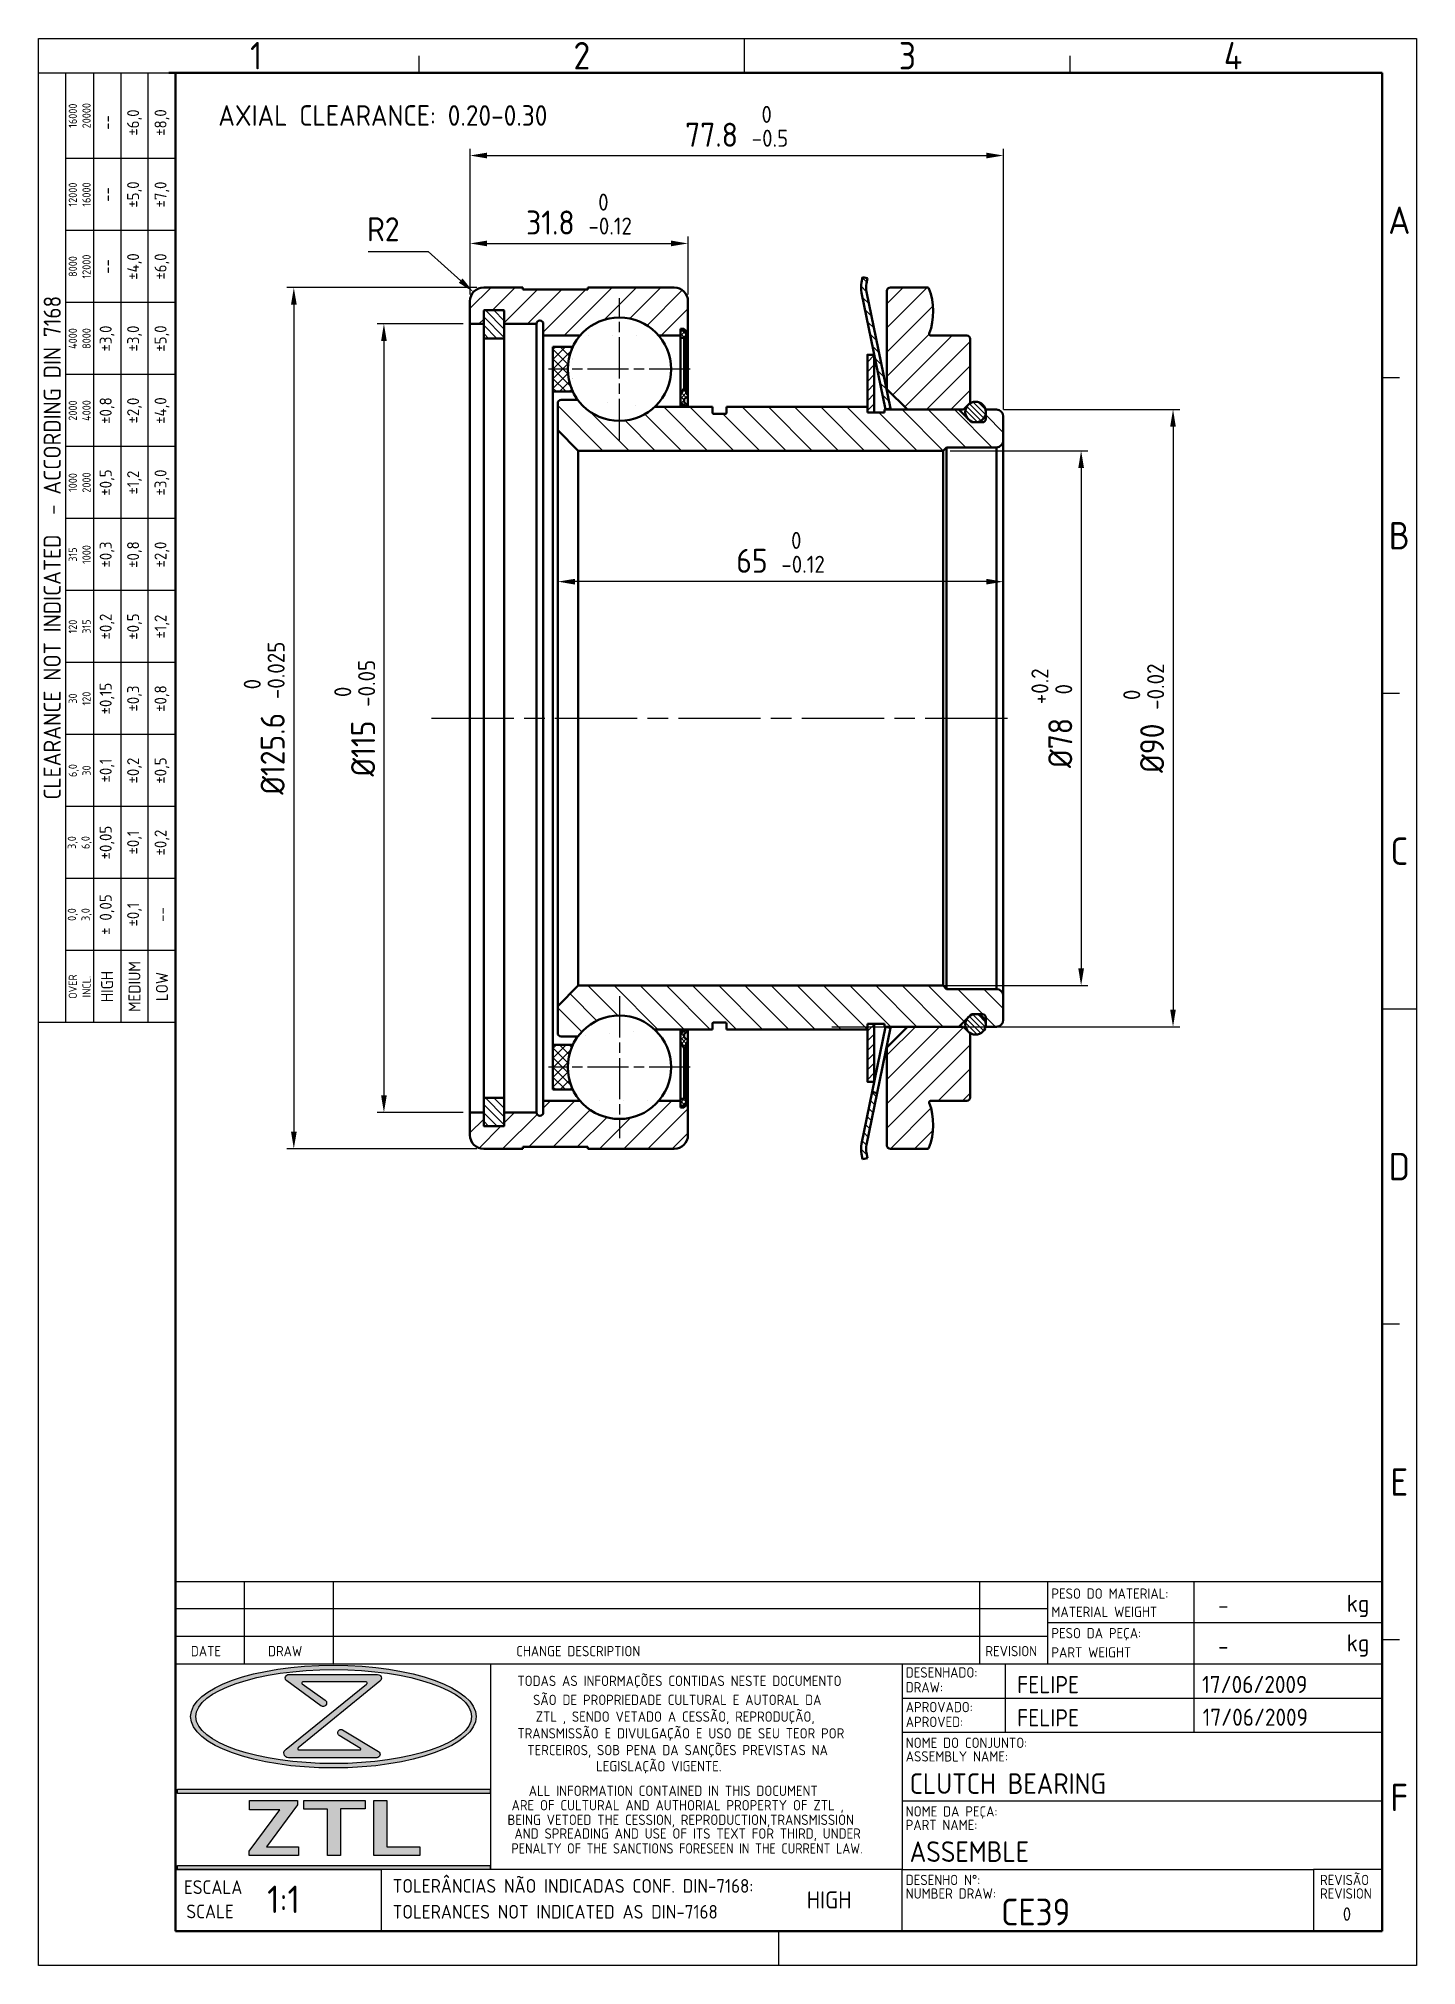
# Model space of a CAD drawing. Extents: x 0 to 201, y 0 to 281.
import ezdxf
from ezdxf.enums import TextEntityAlignment as Align

# ---------------------------------------------------------------- set-up
doc = ezdxf.new("R2010")
doc.units = 0
for name, pattern in [('AM_ISO02W050', [7.5, 6, -1.5]), ('AM_ISO08W050', [18, 12, -1.5, 3, -1.5]), ('AM_ISO08W050x2', [9, 6, -0.75, 1.5, -0.75])]:
    doc.linetypes.add(name, pattern=pattern)
doc.layers.get('Defpoints').update_dxf_attribs({"linetype": 'CONTINUOUS'})
for name, color, linetype, lineweight in [('AM_0', 7, 'CONTINUOUS', 50), ('AM_3', 6, 'AM_ISO02W050', 25), ('AM_5', 3, 'CONTINUOUS', 25), ('AM_6', 2, 'CONTINUOUS', 35), ('AM_7', 4, 'AM_ISO08W050', 25), ('AM_8', 1, 'CONTINUOUS', 25), ('AM_BOR', 7, 'CONTINUOUS', 50)]:
    doc.layers.add(name, color=color, linetype=linetype, lineweight=lineweight)
doc.styles.add('ACISOTS', font='isocp.shx', dxfattribs={"height": 1})
doc.styles.get("Standard").update_dxf_attribs({"font": 'ISOCP.SHX'})
doc.dimstyles.new('AM_ISO', dxfattribs={"dimtxt": 3.5, "dimasz": 2.5, "dimexe": 1, "dimexo": 1, "dimgap": 1.5, "dimtad": 1, "dimdsep": 46, "dimtxsty": 'Standard', "dimcen": 0, "dimclrd": 256, "dimclre": 256, "dimclrt": 2, "dimadec": 0, "dimazin": 2, "dimtp": 0.1, "dimtm": 0.1, "dimtfac": 0.71, "dimtdec": 3, "dimtmove": 0, "dimatfit": 3, "dimfxl": 0, "dimlwd": -1, "dimlwe": -1, "dimarcsym": 0})
doc.dimstyles.new('AM_ISO$4', dxfattribs={"dimtxt": 3.5, "dimasz": 2.5, "dimexe": 1, "dimexo": 1, "dimgap": 1.5, "dimtad": 1, "dimtoh": 1, "dimdsep": 46, "dimtxsty": 'Standard', "dimcen": 0, "dimclrd": 256, "dimclre": 256, "dimclrt": 2, "dimadec": 0, "dimazin": 2, "dimtp": 0.1, "dimtm": 0.1, "dimtfac": 0.71, "dimtofl": 0, "dimtmove": 0, "dimatfit": 3, "dimfxl": 0, "dimlwd": -1, "dimlwe": -1, "dimarcsym": 0})
pattern_1 = [(45, (-21.812, 11.9105), (-1.767767, 1.767767), [])]
pattern_2 = [(135, (-21.812, 11.9105), (-1.909188, -1.909188), [])]
pattern_3 = [(135, (-21.8121, 11.9105), (-0.3818377, -0.3818377), [])]
pattern_4 = [(135, (-21.8121, 11.9105), (-0.7071068, -0.7071068), [])]
pattern_5 = [(45, (-21.8121, 11.9105), (-0.7071068, 0.7071068), [])]
pattern_6 = [(135, (-21.8121, 11.9105), (-0.6109403, -0.6109403), [])]

msp = doc.modelspace()

# ---------------------------------------------------------------- texts
at = {"layer": 'AM_6'}
msp.add_text('AXIAL CLEARANCE: 0.20-0.30', height=3, dxfattribs=at).set_placement((26.224, 268.28))

# ---------------------------------------------------------------- blocks, each defined once
blk = doc.blocks.new('A4 ZTL')
at = {"layer": 'AM_0'}
for p, q in [((196, 276), (19, 276)), ((20, 276), (20, 5)), ((196, 5), (196, 276)), ((20, 5), (196, 5))]:
    blk.add_line(p, q, dxfattribs=at)
at = {"layer": 'AM_BOR', "color": 135, "lineweight": 25}
for p, q in [((0, 0), (0, 281)), ((0, 281), (201, 281)), ((55.5, 276), (55.5, 278.5)), ((103, 276), (103, 281)), ((150.5, 276), (150.5, 278.5)), ((201, 281), (201, 0)), ((4, 137.5), (4, 276)), ((8, 276), (8, 137.5)), ((12, 276), (12, 137.5)), ((16, 137.5), (16, 276)), ((20, 263.5), (4, 263.5)), ((20, 253), (4, 253)), ((20, 242.5), (4, 242.5)), ((20, 232), (4, 232)), ((198.5, 231.5), (196, 231.5)), ((20, 221.5), (4, 221.5)), ((20, 211), (4, 211)), ((20, 200.5), (4, 200.5)), ((20, 190), (4, 190)), ((198.5, 185.5), (196, 185.5)), ((20, 179.5), (4, 179.5)), ((20, 169), (4, 169)), ((20, 158.5), (4, 158.5)), ((20, 148), (4, 148)), ((196, 139.5), (201, 139.5)), ((198.5, 93.5), (196, 93.5)), ((198.5, 47.5), (196, 47.5)), ((108, 0), (108, 5)), ((201, 0), (0, 0))]:
    blk.add_line(p, q, dxfattribs=at)
blk.add_lwpolyline([(20, 276), (20, 137.5), (0, 137.5), (0, 276)], close=True, dxfattribs=at)
at = {"layer": 'AM_BOR', "color": 135, "lineweight": 25, "style": 'ACISOTS'}
for s, p in [('1', (31.75, 278.5)), ('2', (79.25, 278.5)), ('3', (126.75, 278.5)), ('4', (174.25, 278.5)), ('A', (198.5, 254.5)), ('B', (198.5, 208.5)), ('C', (198.5, 162.5)), ('D', (198.5, 116.5)), ('E', (198.5, 70.5)), ('F', (198.5, 24.5))]:
    blk.add_text(s, height=4, dxfattribs=at).set_placement(p, align=Align.MIDDLE)
at = {"layer": 'AM_BOR', "color": 135, "lineweight": 25, "attachment_point": 5, "rotation": 90}
for s, insert, char_height, width in [('16000\\P20000', (6, 269.75), 1.2, 12.5), ('±6,0', (14, 268.75), 1.75, 10.5), ('±8,0', (18, 268.75), 1.75, 10.5), ('--', (10, 268.75), 1.75, 10.5), ('12000\\P16000', (6, 258.25), 1.2, 10.5), ('--', (10, 258.25), 1.75, 10.5), ('±5,0', (14, 258.25), 1.75, 10.5), ('±7,0', (18, 258.25), 1.75, 10.5), ('8000\\P12000', (6, 247.75), 1.2, 10.5), ('--', (10, 247.75), 1.75, 10.5), ('±4,0', (14, 247.75), 1.75, 10.5), ('±6,0', (18, 247.75), 1.75, 10.5), ('{\\Fisocp.shx|c0;CLEARANCE NOT INDICATED  - ACCORDING DIN 7168}', (2, 206.75), 2.5, 138.5), ('±3,0', (10, 237.25), 1.75, 10.5), ('±3,0', (14, 237.25), 1.75, 10.5), ('±5,0', (18, 237.25), 1.75, 10.5), ('4000\\P8000', (6, 237.25), 1.2, 10.5), ('2000\\P4000', (6, 226.75), 1.2, 10.5), ('±0,8', (10, 226.75), 1.75, 10.5), ('±2,0', (14, 226.75), 1.75, 10.5), ('±4,0', (18, 226.75), 1.75, 10.5), ('1000\\P2000', (6, 216.25), 1.2, 10.5), ('±0,5', (10, 216.25), 1.75, 10.5), ('±1,2', (14, 216.25), 1.75, 10.5), ('±3,0', (18, 216.25), 1.75, 10.5), ('315\\P1000', (6, 205.75), 1.2, 10.5), ('±0,3', (10, 205.75), 1.75, 10.5), ('±0,8', (14, 205.75), 1.75, 10.5), ('±2,0', (18, 205.75), 1.75, 10.5), ('±0,2', (10, 195.25), 1.75, 10.5), ('±0,5', (14, 195.25), 1.75, 10.5), ('±1,2', (18, 195.25), 1.75, 10.5), ('120\\P315', (6, 195.25), 1.2, 10.5), ('30\\P120', (6, 184.75), 1.2, 10.5), ('±0,15', (10, 184.75), 1.75, 10.5), ('±0,3', (14, 184.75), 1.75, 10.5), ('±0,8', (18, 184.75), 1.75, 10.5), ('6,0\\P30', (6, 174.25), 1.2, 10.5), ('±0,1', (10, 174.25), 1.75, 10.5), ('±0,2', (14, 174.25), 1.75, 10.5), ('±0,5', (18, 174.25), 1.75, 10.5), ('±0,05', (10, 163.75), 1.75, 10.5), ('3,0\\P6,0', (6, 163.75), 1.2, 10.5), ('±0,1', (14, 163.75), 1.75, 10.5), ('±0,2', (18, 163.75), 1.75, 10.5), ('± 0,05', (10, 153.25), 1.75, 10.5), ('\\pt4.79529;±0,1', (14, 153.25), 1.75, 10.5), ('0,0\\P3,0', (6, 153.25), 1.2, 10.5), ('--', (18, 153.25), 1.75, 10.5), ('MEDIUM', (14, 142.75), 1.75, 10.5), ('{\\Fisocp.shx|c0;OVER\\PINCL.}', (6, 142.75), 1.2, 10.5), ('HIGH', (10, 142.75), 1.75, 10.5), ('LOW', (18, 142.75), 1.75, 10.5)]:
    blk.add_mtext(s, dxfattribs=dict(at, insert=insert, char_height=char_height, width=width))
blk = doc.blocks.new('LEGENDAZTL-1')
at = {"layer": 'AM_8'}
h = blk.add_hatch(color=135, dxfattribs=at)
edge = h.paths.add_edge_path()
edge.add_ellipse((23.01, 31.29), major_axis=(20.82, 0), ratio=0.359907, start_angle=191.4592, end_angle=452.8175)
edge.add_ellipse((23.01, 31.29), major_axis=(20.82, 0), ratio=0.359907, start_angle=92.8175, end_angle=191.4592)
edge = h.paths.add_edge_path(flags=16)
edge.add_ellipse((23.07, 31.29), major_axis=(20.11, 0), ratio=0.340664, start_angle=93.067, end_angle=371.4592)
edge.add_ellipse((23.07, 31.29), major_axis=(20.11, 0), ratio=0.340664, start_angle=11.4592, end_angle=93.067)
h = blk.add_hatch(color=135, dxfattribs=at)
edge = h.paths.add_edge_path()
edge.add_line((27.86, 36.04), (16.14, 26.55))
edge.add_arc((16.46, 25.96), 0.662, 118.1409, 270)
edge.add_line((16.46, 25.3), (29.34, 25.3))
edge.add_arc((29.33, 25.79), 0.488, 271.9685, 418.9108)
edge.add_line((29.58, 26.21), (24.36, 29.35))
edge.add_arc((24.11, 28.95), 0.475, 58.6682, 238.8052)
edge.add_line((23.87, 28.54), (26.98, 26.65))
edge.add_arc((26.92, 26.56), 0.12, -90, 54.6545, ccw=False)
edge.add_line((26.92, 26.44), (17.93, 26.44))
edge.add_arc((17.96, 26.6), 0.167, 129.2364, 260.8226, ccw=False)
edge.add_line((17.86, 26.73), (29.79, 36.47))
edge.add_arc((29.47, 36.9), 0.529, 306.0702, 450)
edge.add_line((29.47, 37.43), (16.54, 37.43))
edge.add_arc((16.52, 36.92), 0.513, 87.7272, 233.7471)
edge.add_line((16.21, 36.5), (21.18, 32.86))
edge.add_arc((21.5, 33.28), 0.527, 232.4714, 414.7334)
edge.add_line((21.81, 33.71), (18.46, 36.07))
edge.add_arc((18.53, 36.2), 0.144, 90, 242.5235, ccw=False)
edge.add_line((18.53, 36.35), (27.78, 36.35))
edge.add_arc((27.75, 36.17), 0.176, -50.9964, 80.7655, ccw=False)
for points in [[(0.28, 20.1), (45.87, 20.1), (45.87, 20.7), (0.28, 20.7)], [(10.71, 11.65), (10.71, 11.05), (17.9, 11.05), (17.9, 12.32), (13.24, 12.32), (17.77, 18.44), (17.77, 19.04), (10.78, 19.04), (10.78, 17.71), (15.21, 17.71)], [(18.7, 17.78), (22.17, 17.78), (22.17, 11.05), (24.07, 11.05), (24.07, 17.84), (27.63, 17.84), (27.63, 19.04), (18.7, 19.04)], [(35.62, 11.02), (35.62, 12.32), (30.79, 12.32), (30.79, 19.04), (28.93, 19.04), (28.93, 11.02)], [(45.87, 9.6), (0.28, 9.6), (0.28, 9), (45.87, 9)]]:
    blk.add_hatch(color=135, dxfattribs=at).paths.add_polyline_path(points)
at = {"layer": 'AM_8', "color": 135}
for p, q in [((0, 51), (176, 51)), ((0, 51), (0, 0)), ((10, 51), (10, 39)), ((23, 51), (23, 39)), ((117.25, 51), (117.25, 39)), ((127.25, 39), (127.25, 51)), ((148.5, 51), (148.5, 45)), ((176, 0), (176, 51)), ((127.25, 47), (0, 47)), ((127.25, 45), (176, 45)), ((148.5, 45), (148.5, 39)), ((0, 43), (127.25, 43)), ((0, 39), (106, 39)), ((16.54, 37.43), (29.47, 37.43)), ((45.93, 39), (45.93, 9)), ((106, 39), (106, 20)), ((106, 39), (176, 39)), ((121, 39), (121, 29)), ((148.5, 39), (148.5, 29)), ((106, 34), (176, 34)), ((106, 29), (176, 29)), ((0.28, 20.1), (0.28, 20.7)), ((0.28, 20.7), (45.87, 20.7)), ((45.87, 20.1), (0.28, 20.1)), ((45.87, 20.7), (45.87, 20.1)), ((106, 20), (106, 9)), ((10.71, 11.65), (15.21, 17.71)), ((10.78, 17.71), (10.78, 19.04)), ((10.78, 19.04), (17.77, 19.04)), ((15.21, 17.71), (10.78, 17.71)), ((17.77, 18.44), (13.24, 12.32)), ((17.77, 19.04), (17.77, 18.44)), ((18.7, 17.78), (18.7, 19.04)), ((18.7, 19.04), (27.63, 19.04)), ((22.17, 17.78), (18.7, 17.78)), ((22.17, 11.05), (22.17, 17.78)), ((24.07, 17.84), (24.07, 11.05)), ((27.63, 17.84), (24.07, 17.84)), ((27.63, 19.04), (27.63, 17.84)), ((28.93, 11.02), (28.93, 19.04)), ((28.93, 19.04), (30.79, 19.04)), ((30.79, 19.04), (30.79, 12.32)), ((106, 19), (176, 19)), ((10.71, 11.05), (10.71, 11.65)), ((13.24, 12.32), (17.9, 12.32)), ((17.9, 12.32), (17.9, 11.05)), ((30.79, 12.32), (35.62, 12.32)), ((35.62, 12.32), (35.62, 11.02)), ((0, 9), (30, 9)), ((106, 9), (0, 9)), ((0.28, 9.6), (45.87, 9.6)), ((0.28, 9), (0.28, 9.6)), ((45.87, 9), (0.28, 9)), ((17.9, 11.05), (10.71, 11.05)), ((24.07, 11.05), (22.17, 11.05)), ((35.62, 11.02), (28.93, 11.02)), ((30, 9), (30, 0)), ((45.87, 9.6), (45.87, 9)), ((106, 0), (106, 9)), ((106, 9), (166, 9)), ((176, 9), (166, 9)), ((166, 9), (166, 0)), ((0, 0), (176, 0))]:
    blk.add_line(p, q, dxfattribs=at)
blk.add_lwpolyline([(16.54, 37.43), (29.47, 37.43, -0.726075), (29.79, 36.47), (17.86, 26.73, 0.646844), (17.93, 26.44), (26.92, 26.44, 0.730915), (26.98, 26.65), (23.87, 28.54, -1.001197), (24.36, 29.35), (29.58, 26.21, -0.746343), (29.34, 25.3), (16.46, 25.3, -0.780296), (16.14, 26.55), (27.86, 36.04, 0.647932), (27.78, 36.35), (18.53, 36.35, 0.78497), (18.46, 36.07), (21.81, 33.71, -1.019937), (21.18, 32.86), (16.21, 36.5, -0.740095), (16.54, 37.43, -0.257794)], format="xyb", dxfattribs=at)
for centre, major_axis, ratio in [((23.01, 31.29), (-20.82, 0), 0.359907), ((23.07, 31.29), (-20.11, 0), 0.340664)]:
    blk.add_ellipse(centre, major_axis=major_axis, ratio=ratio, dxfattribs=at)
for s, height, p in [('PESO DO MATERIAL:', 1.5, (127.75, 48.48)), ('kg', 2.5, (170.83, 46.56)), ('MATERIAL WEIGHT', 1.5, (127.75, 45.82)), ('PESO DA PEÇA:', 1.5, (127.75, 42.71)), ('kg', 2.5, (170.83, 40.79)), ('DATE', 1.5, (2.22, 40.09)), ('DRAW', 1.5, (13.48, 40.09)), ('CHANGE DESCRIPTION', 1.5, (49.68, 40.09)), ('REVISION', 1.5, (118.12, 40.09)), ('PART WEIGHT', 1.5, (127.75, 39.91)), ('TODAS AS INFORMAÇÕES CONTIDAS NESTE DOCUMENTO', 1.5, (49.85, 35.75)), ('DESENHADO:', 1.5, (106.5, 36.98)), ('SÃO DE PROPRIEDADE CULTURAL E AUTORAL DA', 1.5, (52.14, 32.98)), ('DRAW:', 1.5, (106.5, 34.82)), ('ZTL , SENDO VETADO A CESSÃO, REPRODUÇÃO,', 1.5, (52.53, 30.54)), ('APROVADO:', 1.5, (106.5, 31.93)), ('APROVED:', 1.5, (106.5, 29.77)), ('TRANSMISSÃO E DIVULGAÇÃO E USO DE SEU TEOR POR', 1.5, (49.85, 28.1)), ('NOME DO CONJUNTO:', 1.5, (106.5, 26.72)), ('TERCEIROS, SOB PENA DA SANÇÕES PREVISTAS NA', 1.5, (51.3, 25.66)), ('ASSEMBLY NAME:', 1.5, (106.5, 24.74)), ('LEGISLAÇÃO VIGENTE.', 1.5, (61.33, 23.31)), ('ALL INFORMATION CONTAINED IN THIS DOCUMENT', 1.5, (51.5, 19.72)), ('BEING VETOED THE CESSION, REPRODUCTION,TRANSMISSION', 1.5, (48.41, 15.49)), ('ARE OF CULTURAL AND AUTHORIAL PROPERTY OF ZTL ,', 1.5, (49, 17.62)), ('NOME DA PEÇA:', 1.5, (106.5, 16.72)), ('AND SPREADING AND USE OF ITS TEXT FOR THIRD, UNDER', 1.5, (49.42, 13.49)), ('PART NAME:', 1.5, (106.5, 14.74)), ('REVISÃO', 1.5, (166.93, 6.72)), ('ESCALA', 2, (1.21, 5.42)), ('TOLERÂNCIAS NÃO INDICADAS CONF. DIN-7168:', 2, (31.66, 5.6)), ('DESENHO N%%d:', 1.5, (106.5, 6.72)), ('NUMBER DRAW:', 1.5, (106.5, 4.74)), ('REVISION', 1.5, (166.93, 4.74)), ('SCALE', 2, (1.57, 1.88)), ('TOLERANCES NOT INDICATED AS DIN-7168', 2, (31.66, 1.83))]:
    blk.add_text(s, height=height, dxfattribs=at).set_placement(p)
at = {"layer": 'AM_8', "color": 135, "width": 0.95}
blk.add_text('PENALTY OF THE SANCTIONS FORESEEN IN THE CURRENT LAW.', height=1.5, dxfattribs=at).set_placement((48.99, 11.32))
at = {"layer": 'AM_8', "color": 135}
for tag, p in [('PESO1', (152.06, 47.53)), ('PESO', (152.06, 41.58))]:
    blk.add_attdef(tag, text='', height=2.5, dxfattribs=at).set_placement(p, align=Align.MIDDLE_LEFT)
for tag, p, height in [('DESN.', (122.75, 34.7), 2.5), ('DATADES', (149.73, 34.73), 2.5), ('APROV', (122.75, 29.87), 2.5), ('DATAAPROV', (149.81, 29.95), 2.5), ('CONJUNTO', (107.07, 20.02), 3), ('PEÇA', (107.07, 10.1), 3), ('NºDESENHO', (120.41, 0.84), 3.91)]:
    blk.add_attdef(tag, p, '', height=height, dxfattribs=at)
at = {"layer": 'AM_8', "color": 135, "style": 'ACISOTS'}
for tag, p, height in [('GEN-TITLE-SCA{12.7}', (13.36, 2.64), 4), ('GEN-TITLE-DWG{30.6}', (92.5, -2.65), 2)]:
    blk.add_attdef(tag, p, '', height=height, dxfattribs=at)
at = {"layer": 'AM_8', "color": 135}
for tag, height, p in [('TOL.N.IND', 2.5, (95.33, 4.56)), ('REV.', 1.96, (170.86, 2.49))]:
    blk.add_attdef(tag, text='', height=height, dxfattribs=at).set_placement(p, align=Align.MIDDLE_CENTER)
blk = doc.blocks.new('*D33')
at = {"layer": 'AM_5'}
for p, q in [((62.94, 243.69), (62.94, 252.12)), ((65.44, 251.12), (92.24, 251.12)), ((94.74, 243.69), (94.74, 252.12))]:
    blk.add_line(p, q, dxfattribs=at)
for points in [[(65.44, 251.54), (65.44, 250.7), (62.94, 251.12)], [(92.24, 251.54), (92.24, 250.7), (94.74, 251.12)]]:
    blk.add_solid(points, dxfattribs=at)
at = {"layer": 'Defpoints', "color": 0}
for p in [(94.74, 251.12), (62.94, 242.69), (94.74, 242.69)]:
    blk.add_point(p, dxfattribs=at)
at = {"layer": 'AM_5', "color": 2, "insert": (78.84, 255.4), "char_height": 3.5, "attachment_point": 5}
blk.add_mtext('31.8 {}{\\H0.71x;\\C3;\\S 0^ -0.12;}', dxfattribs=at)
blk = doc.blocks.new('*D35')
at = {"layer": 'AM_5'}
for p, q in [((62.94, 243.69), (62.94, 264.94)), ((140.74, 226.89), (140.74, 264.94)), ((65.44, 263.94), (138.24, 263.94))]:
    blk.add_line(p, q, dxfattribs=at)
for points in [[(65.44, 264.36), (65.44, 263.52), (62.94, 263.94)], [(138.24, 264.36), (138.24, 263.52), (140.74, 263.94)]]:
    blk.add_solid(points, dxfattribs=at)
at = {"layer": 'Defpoints', "color": 0}
for p in [(140.74, 263.94), (62.94, 242.69), (140.74, 225.89)]:
    blk.add_point(p, dxfattribs=at)
at = {"layer": 'AM_5', "color": 2, "insert": (101.84, 268.2), "char_height": 3.5, "attachment_point": 5}
blk.add_mtext('77.8 {}{\\H0.71x;\\C3;\\S 0^ -0.5;}', dxfattribs=at)
blk = doc.blocks.new('*D36')
at = {"layer": 'AM_5'}
for p, q in [((61.94, 239.39), (49.38, 239.39)), ((50.38, 236.89), (50.38, 126.89)), ((61.94, 124.39), (49.38, 124.39))]:
    blk.add_line(p, q, dxfattribs=at)
for points in [[(49.97, 236.89), (50.8, 236.89), (50.38, 239.39)], [(49.97, 126.89), (50.8, 126.89), (50.38, 124.39)]]:
    blk.add_solid(points, dxfattribs=at)
at = {"layer": 'Defpoints', "color": 0}
for p in [(62.94, 239.39), (50.38, 124.39), (62.94, 124.39)]:
    blk.add_point(p, dxfattribs=at)
at = {"layer": 'AM_5', "color": 2, "insert": (46.12, 181.89), "char_height": 3.5, "attachment_point": 5, "rotation": 90}
blk.add_mtext('%%c115 {}{\\H0.71x;\\C3;\\S 0^ -0.05;}', dxfattribs=at)
blk = doc.blocks.new('*D37')
at = {"layer": 'AM_5'}
for p, q in [((75.74, 222.89), (75.74, 200.8)), ((140.74, 221.39), (140.74, 200.8)), ((138.24, 201.8), (78.24, 201.8))]:
    blk.add_line(p, q, dxfattribs=at)
for points in [[(78.24, 202.21), (78.24, 201.38), (75.74, 201.8)], [(138.24, 202.21), (138.24, 201.38), (140.74, 201.8)]]:
    blk.add_solid(points, dxfattribs=at)
at = {"layer": 'Defpoints', "color": 0}
for p in [(75.74, 223.89), (140.74, 222.39), (75.74, 201.8)]:
    blk.add_point(p, dxfattribs=at)
at = {"layer": 'AM_5', "color": 2, "insert": (108.24, 206.07), "char_height": 3.5, "attachment_point": 5}
blk.add_mtext('65 {}{\\H0.71x;\\C3;\\S 0^ -0.12;}', dxfattribs=at)
blk = doc.blocks.new('*D38')
at = {"layer": 'AM_5'}
for p, q in [((132.96, 220.89), (153.08, 220.89)), ((152.08, 218.39), (152.08, 145.39)), ((107.02, 142.89), (153.08, 142.89))]:
    blk.add_line(p, q, dxfattribs=at)
for points in [[(151.67, 218.39), (152.5, 218.39), (152.08, 220.89)], [(151.67, 145.39), (152.5, 145.39), (152.08, 142.89)]]:
    blk.add_solid(points, dxfattribs=at)
at = {"layer": 'Defpoints', "color": 0}
for p in [(131.96, 220.89), (106.02, 142.89), (152.08, 142.89)]:
    blk.add_point(p, dxfattribs=at)
at = {"layer": 'AM_5', "color": 2, "insert": (147.81, 181.89), "char_height": 3.5, "attachment_point": 5, "rotation": 90}
blk.add_mtext('%%c78 {}{\\H0.71x;\\C3;\\S+0.2^  0;}', dxfattribs=at)
blk = doc.blocks.new('*D39')
at = {"layer": 'AM_5'}
for p, q in [((140.74, 226.89), (166.49, 226.89)), ((165.49, 224.39), (165.49, 139.39)), ((115.74, 136.89), (166.49, 136.89))]:
    blk.add_line(p, q, dxfattribs=at)
for points in [[(165.07, 224.39), (165.9, 224.39), (165.49, 226.89)], [(165.07, 139.39), (165.9, 139.39), (165.49, 136.89)]]:
    blk.add_solid(points, dxfattribs=at)
at = {"layer": 'Defpoints', "color": 0}
for p in [(139.74, 226.89), (114.74, 136.89), (165.49, 136.89)]:
    blk.add_point(p, dxfattribs=at)
at = {"layer": 'AM_5', "color": 2, "insert": (161.21, 181.89), "char_height": 3.5, "attachment_point": 5, "rotation": 90}
blk.add_mtext('%%c90 {}{\\H0.71x;\\C3;\\S 0^ -0.02;}', dxfattribs=at)
blk = doc.blocks.new('*D40')
at = {"layer": 'AM_5'}
for p, q in [((63.94, 244.69), (36.24, 244.69)), ((37.24, 242.19), (37.24, 121.59)), ((63.94, 119.09), (36.24, 119.09))]:
    blk.add_line(p, q, dxfattribs=at)
for points in [[(36.83, 242.19), (37.66, 242.19), (37.24, 244.69)], [(36.83, 121.59), (37.66, 121.59), (37.24, 119.09)]]:
    blk.add_solid(points, dxfattribs=at)
at = {"layer": 'Defpoints', "color": 0}
for p in [(64.94, 244.69), (37.24, 119.09), (64.94, 119.09)]:
    blk.add_point(p, dxfattribs=at)
at = {"layer": 'AM_5', "color": 2, "insert": (32.92, 181.89), "char_height": 3.5, "attachment_point": 5, "rotation": 90}
blk.add_mtext('%%c125.6 {}{\\H0.71x;\\C3;\\S 0^ -0.025;}', dxfattribs=at)
blk = doc.blocks.new('*D44')
at = {"layer": 'AM_5'}
for p, q in [((48.09, 249.94), (56.84, 249.94)), ((56.84, 249.94), (61.58, 245.69))]:
    blk.add_line(p, q, dxfattribs=at)
blk.add_solid([(61.86, 246), (61.31, 245.38), (63.45, 244.02)], dxfattribs=at)
at = {"layer": 'Defpoints', "color": 0}
for p in [(63.45, 244.02), (64.94, 242.69)]:
    blk.add_point(p, dxfattribs=at)
at = {"layer": 'AM_5', "color": 2, "insert": (50.29, 253.19), "char_height": 3.5, "attachment_point": 5}
blk.add_mtext('R2', dxfattribs=at)

# ---------------------------------------------------------------- dimensions: what is measured, and where the dimension line sits
at = {"layer": 'AM_5'}
for base, p2, text, override, picture, middle in [((140.735, 263.939), (140.735, 225.886), '<> {}{\\H0.71x;\\C3;\\S 0^ -0.5;}', {"dimadec": 2, "dimtp": 0, "dimtm": 0.5}, '*D35', (101.835, 268.204)), ((94.735, 251.119), (94.735, 242.686), '<> {}{\\H0.71x;\\C3;\\S 0^ -0.12;}', {"dimadec": 2, "dimtp": 0, "dimtm": 0.12}, '*D33', (78.835, 255.395))]:
    dim = msp.add_linear_dim(base=base, p1=(62.935, 242.686), p2=p2, text=text, dimstyle='AM_ISO', override=override, dxfattribs=at)
    dim.commit()
    dim.dimension.update_dxf_attribs({"geometry": picture, "text_midpoint": middle})
dim = msp.add_radius_dim(center=(64.935, 242.686), mpoint=(63.446, 244.021), dimstyle='AM_ISO$4', override={"dimadec": 2, "dimtp": 0.1, "dimtm": 0.2, "dimtdec": 3}, dxfattribs=at)
dim.commit()
dim.dimension.update_dxf_attribs({"geometry": '*D44', "text_midpoint": (50.293, 249.939), "dimtype": 164})
for base, p1, p2, angle, text, override, picture, middle in [((37.243, 119.086), (64.935, 244.686), (64.935, 119.086), 90, '%%c<> {}{\\H0.71x;\\C3;\\S 0^ -0.025;}', {"dimadec": 2, "dimtp": 0, "dimtm": 0.025}, '*D40', (32.916, 181.886)), ((50.383, 124.386), (62.935, 239.386), (62.935, 124.386), 90, '%%c<> {}{\\H0.71x;\\C3;\\S 0^ -0.05;}', {"dimadec": 2, "dimtp": 0, "dimtm": 0.05}, '*D36', (46.117, 181.886)), ((165.487, 136.886), (139.735, 226.886), (114.735, 136.886), 90, '%%c<> {}{\\H0.71x;\\C3;\\S 0^ -0.02;}', {"dimadec": 2, "dimtp": 0, "dimtm": 0.02}, '*D39', (161.211, 181.886)), ((75.735, 201.796), (140.735, 222.386), (75.735, 223.886), 0, '<> {}{\\H0.71x;\\C3;\\S 0^ -0.12;}', {"dimadec": 2, "dimtp": 0, "dimtm": 0.12}, '*D37', (108.235, 206.072)), ((152.085, 142.886), (131.958, 220.886), (106.021, 142.886), 90, '%%c<> {}{\\H0.71x;\\C3;\\S+0.2^  0;}', {"dimadec": 2, "dimtp": 0.2, "dimtm": 0}, '*D38', (147.809, 181.886))]:
    dim = msp.add_linear_dim(base=base, p1=p1, p2=p2, angle=angle, text=text, dimstyle='AM_ISO', override=override, dxfattribs=at)
    dim.commit()
    dim.dimension.update_dxf_attribs({"geometry": picture, "text_midpoint": middle})

# ---------------------------------------------------------------- hatches: boundary and pattern name
at = {"layer": 'AM_3'}
h = msp.add_hatch(dxfattribs=at)
h.set_pattern_fill('ANSI31', color=256, scale=15, style=0)
h.paths.add_polyline_path([(78.278, 102.972), (76.724, 102.972), (76.724, 95.972), (83.474, 95.972), (83.474, 99.972, -0.2679492)])
h.paths.add_polyline_path([(83.474, 63.972), (76.724, 63.972), (76.724, 56.972), (78.278, 56.972, -0.2679492), (83.474, 59.972)])
h = msp.add_hatch(dxfattribs=at)
h.set_pattern_fill('ANSI31', color=256, scale=15, style=0)
h.paths.add_polyline_path([(86.474, 95.972), (90.224, 99.722), (90.224, 102.972), (88.671, 102.972, -0.2679492), (83.474, 99.972), (83.474, 95.972)])
h.paths.add_polyline_path([(90.224, 56.972), (90.224, 60.222), (86.474, 63.972), (83.474, 63.972), (83.474, 59.972, -0.2679492), (88.671, 56.972)])
at = {"layer": 'AM_8'}
h = msp.add_hatch(dxfattribs=at)
h.set_pattern_fill('_U', color=256, scale=2.5, angle=45, style=0, pattern_type=0)
h.set_pattern_definition(pattern_1)
edge = h.paths.add_edge_path()
edge.add_line((70.635, 244.686), (64.935, 244.686))
edge.add_arc((64.935, 242.686), 2, 90, 180)
edge.add_line((62.935, 242.686), (62.935, 239.386))
edge.add_line((62.935, 239.386), (64.935, 239.386))
edge.add_line((64.935, 239.386), (64.935, 241.286))
edge.add_arc((65.035, 241.286), 0.1, 90, 180, ccw=False)
edge.add_line((65.035, 241.386), (67.835, 241.386))
edge.add_arc((67.835, 241.286), 0.1, 0, 90, ccw=False)
edge.add_line((67.935, 241.286), (67.935, 239.386))
edge.add_line((67.935, 239.386), (72.635, 239.386))
edge.add_arc((73.135, 239.386), 0.5, 0, 180, ccw=False)
edge.add_line((73.635, 239.386), (73.635, 237.683))
edge.add_line((73.635, 237.683), (79.001, 237.683))
edge.add_arc((84.735, 232.786), 7.54, 40.49493, 139.50507, ccw=False)
edge.add_line((90.469, 237.683), (93.635, 237.683))
edge.add_line((93.635, 237.683), (93.635, 238.68))
edge.add_line((93.635, 238.68), (94.135, 238.68))
edge.add_line((94.135, 238.68), (94.435, 238.38))
edge.add_line((94.435, 238.38), (94.485, 238.38))
edge.add_line((94.485, 238.38), (94.735, 238.38))
edge.add_line((94.735, 238.38), (94.735, 242.686))
edge.add_arc((92.735, 242.686), 2, 0, 90)
edge.add_line((92.735, 244.686), (80.147, 244.686))
edge.add_line((80.147, 244.686), (80.147, 244.386))
edge.add_line((80.147, 244.386), (70.635, 244.386))
edge.add_line((70.635, 244.386), (70.635, 244.686))
h = msp.add_hatch(dxfattribs=at)
h.set_pattern_fill('_U', color=256, angle=135, style=0, pattern_type=0)
h.set_pattern_definition(pattern_4)
edge = h.paths.add_edge_path()
edge.add_line((120.79, 245.288), (120.943, 246.036))
edge.add_line((120.943, 246.036), (120.208, 246.186))
edge.add_line((120.208, 246.186), (120.055, 245.438))
edge.add_arc((123.729, 244.686), 3.75, 168.43846, 191.56154)
edge.add_line((120.055, 243.935), (121.905, 234.891))
edge.add_line((121.905, 234.891), (121.905, 234.891))
edge.add_line((121.905, 234.891), (121.905, 234.891))
edge.add_line((121.905, 234.891), (123.542, 226.886))
edge.add_line((123.542, 226.886), (124.277, 227.037))
edge.add_line((124.277, 227.037), (120.79, 244.085))
edge.add_arc((123.729, 244.686), 3, 168.43846, 191.56154, ccw=False)
h = msp.add_hatch(dxfattribs=at)
h.set_pattern_fill('_U', color=256, scale=2.5, angle=45, style=0, pattern_type=0)
h.set_pattern_definition(pattern_1)
edge = h.paths.add_edge_path()
edge.add_arc((129.694, 244.486), 0.2, 20.89395, 90)
edge.add_line((129.694, 244.686), (124.255, 244.686))
edge.add_arc((124.255, 244.186), 0.5, 90, 180)
edge.add_line((123.755, 244.186), (123.755, 229.886))
edge.add_line((123.755, 229.886), (126.755, 226.886))
edge.add_line((126.755, 226.886), (134.224, 226.886))
edge.add_line((134.224, 226.886), (134.906, 226.886))
edge.add_line((134.906, 226.886), (135.906, 227.886))
edge.add_line((135.906, 227.886), (135.906, 237.199))
edge.add_arc((135.406, 237.199), 0.5, 0, 90)
edge.add_line((135.406, 237.699), (130.121, 237.699))
edge.add_arc((130.121, 237.899), 0.2, 160.01139, 270, ccw=False)
edge.add_arc((121.066, 241.193), 9.435, 340.01139, 380.89395)
h = msp.add_hatch(dxfattribs=at)
h.set_pattern_fill('_U', color=256, scale=0.864, angle=135, style=0, pattern_type=0)
h.set_pattern_definition(pattern_6)
edge = h.paths.add_edge_path()
edge.add_line((65.185, 237.255), (67.685, 237.255))
edge.add_arc((67.685, 237.505), 0.25, 270, 360)
edge.add_line((67.935, 237.505), (67.935, 239.386))
edge.add_line((67.935, 239.386), (67.935, 241.136))
edge.add_arc((67.685, 241.136), 0.25, 0, 90)
edge.add_line((67.685, 241.386), (65.185, 241.386))
edge.add_arc((65.185, 241.136), 0.25, 90, 180)
edge.add_line((64.935, 241.136), (64.935, 237.505))
edge.add_arc((65.185, 237.505), 0.25, 180, 270)
h = msp.add_hatch(dxfattribs=at)
h.set_pattern_fill('_U', color=256, angle=45, style=0, double=1, pattern_type=0)
h.set_pattern_definition([(45, (-21.8121, 8.6779), (-0.7071068, 0.7071068), []), (135, (-21.8121, 8.6779), (-0.7071068, -0.7071068), [])])
edge = h.paths.add_edge_path()
edge.add_arc((84.735, 232.786), 7.541, 154.44874, 205.65102, ccw=False)
edge.add_line((77.932, 236.039), (75.032, 236.039))
edge.add_line((75.032, 236.039), (75.032, 229.522))
edge.add_line((75.032, 229.522), (77.938, 229.522))
h = msp.add_hatch(dxfattribs=at)
h.set_pattern_fill('_U', color=256, scale=0.25, angle=45, style=0, pattern_type=0)
h.set_pattern_definition([(45, (-21.81212, 11.9105), (-0.1767767, 0.1767767), [])])
edge = h.paths.add_edge_path()
edge.add_line((94.485, 229.189), (94.735, 229.189))
edge.add_line((94.735, 229.189), (94.735, 238.13))
edge.add_arc((94.485, 238.13), 0.25, 0, 90)
edge.add_line((94.485, 238.38), (94.435, 238.38))
edge.add_line((94.435, 238.38), (94.135, 238.68))
edge.add_line((94.135, 238.68), (93.635, 238.68))
edge.add_line((93.635, 238.68), (93.635, 238.43))
edge.add_line((93.635, 238.43), (94.032, 238.43))
edge.add_line((94.032, 238.43), (94.412, 238.05))
edge.add_arc((94.235, 237.873), 0.25, 0, 45, ccw=False)
edge.add_line((94.485, 237.873), (94.485, 229.189))
h = msp.add_hatch(dxfattribs=at)
h.set_pattern_fill('_U', color=256, scale=0.5, angle=45, style=0, double=1, pattern_type=0)
h.set_pattern_definition([(45, (-21.8121, 11.9105), (-0.3535534, 0.3535534), []), (135, (-21.8121, 11.9105), (-0.3535534, -0.3535534), [])])
edge = h.paths.add_edge_path()
edge.add_line((94.203, 237.374), (94.203, 229.972))
edge.add_line((94.203, 229.972), (93.635, 229.131))
edge.add_line((93.635, 229.131), (93.635, 227.776))
edge.add_line((93.635, 227.776), (94.495, 227.285))
edge.add_line((94.495, 227.285), (94.646, 227.549))
edge.add_line((94.646, 227.549), (94.156, 227.974))
edge.add_line((94.156, 227.974), (94.156, 228.407))
edge.add_line((94.156, 228.407), (94.735, 228.87))
edge.add_line((94.735, 228.87), (94.735, 229.189))
edge.add_line((94.735, 229.189), (94.485, 229.189))
edge.add_line((94.485, 229.189), (94.485, 237.873))
edge.add_arc((94.235, 237.873), 0.25, 0, 45)
edge.add_line((94.412, 238.05), (94.032, 238.43))
edge.add_line((94.032, 238.43), (93.635, 238.43))
edge.add_line((93.635, 238.43), (93.635, 237.374))
edge.add_line((93.635, 237.374), (94.203, 237.374))
h = msp.add_hatch(dxfattribs=at)
h.set_pattern_fill('_U', color=256, angle=45, style=0, pattern_type=0)
h.set_pattern_definition(pattern_5)
h.paths.add_polyline_path([(121.905, 226.457), (121.905, 234.891), (121.905, 234.891), (120.905, 234.891), (120.905, 226.457)])
h = msp.add_hatch(dxfattribs=at)
h.set_pattern_fill('_U', color=256, scale=2.7, angle=135, style=0, pattern_type=0)
h.set_pattern_definition(pattern_2)
edge = h.paths.add_edge_path()
edge.add_line((132.458, 221.386), (139.735, 221.386))
edge.add_arc((139.735, 222.386), 1, 270, 360)
edge.add_line((140.735, 222.386), (140.735, 225.886))
edge.add_arc((139.735, 225.886), 1, 0, 90)
edge.add_line((139.735, 226.886), (138.189, 226.886))
edge.add_line((138.189, 226.886), (138.189, 225.535))
edge.add_arc((137.689, 225.535), 0.5, -90, 0, ccw=False)
edge.add_line((137.689, 225.035), (136.076, 225.035))
edge.add_line((136.076, 225.035), (135.727, 225.384))
edge.add_arc((136.689, 226.535), 1.5, 219.92169, 230.07831, ccw=False)
edge.add_line((135.539, 225.572), (134.224, 226.886))
edge.add_line((134.224, 226.886), (123.405, 226.886))
edge.add_line((123.405, 226.886), (123.405, 226.457))
edge.add_line((123.405, 226.457), (120.905, 226.457))
edge.add_line((120.905, 226.457), (120.905, 227.285))
edge.add_line((120.905, 227.285), (100.331, 227.285))
edge.add_line((100.331, 227.285), (100.331, 226.385))
edge.add_arc((100.231, 226.385), 0.1, -90, 0, ccw=False)
edge.add_line((100.231, 226.285), (98.431, 226.285))
edge.add_arc((98.431, 226.385), 0.1, 180, 270, ccw=False)
edge.add_line((98.331, 226.385), (98.331, 227.285))
edge.add_line((98.331, 227.285), (89.892, 227.285))
edge.add_arc((84.735, 232.786), 7.54, 216.41793, 313.14465, ccw=False)
edge.add_line((78.667, 228.31), (76.235, 228.31))
edge.add_arc((76.235, 227.81), 0.5, 90, 180)
edge.add_line((75.735, 227.81), (75.735, 223.886))
edge.add_line((75.735, 223.886), (78.735, 220.886))
edge.add_line((78.735, 220.886), (131.958, 220.886))
edge.add_line((131.958, 220.886), (132.458, 221.386))
h = msp.add_hatch(dxfattribs=at)
h.set_pattern_fill('_U', color=256, scale=0.54, angle=135, style=0, pattern_type=0)
h.set_pattern_definition(pattern_3)
edge = h.paths.add_edge_path()
edge.add_arc((136.689, 226.535), 1.5, 230.07831, 579.92169)
edge.add_line((135.539, 225.572), (135.727, 225.384))
h = msp.add_hatch(dxfattribs=at)
h.set_pattern_fill('_U', color=256, scale=2.7, angle=135, style=0, pattern_type=0)
h.set_pattern_definition(pattern_2)
edge = h.paths.add_edge_path()
edge.add_line((75.735, 139.886), (75.735, 135.963))
edge.add_arc((76.235, 135.963), 0.5, 180, 270)
edge.add_line((76.235, 135.463), (78.667, 135.463))
edge.add_arc((84.735, 130.986), 7.541, 46.85535, 143.58207, ccw=False)
edge.add_line((89.892, 136.488), (94.495, 136.488))
edge.add_line((94.495, 136.488), (98.331, 136.488))
edge.add_line((98.331, 136.488), (98.331, 137.388))
edge.add_arc((98.431, 137.388), 0.1, 90, 180, ccw=False)
edge.add_line((98.431, 137.488), (100.231, 137.488))
edge.add_arc((100.231, 137.388), 0.1, 0, 90, ccw=False)
edge.add_line((100.331, 137.388), (100.331, 136.488))
edge.add_line((100.331, 136.488), (120.905, 136.488))
edge.add_line((120.905, 136.488), (120.905, 137.316))
edge.add_line((120.905, 137.316), (123.405, 137.316))
edge.add_line((123.405, 137.316), (123.405, 136.886))
edge.add_line((123.405, 136.886), (134.224, 136.886))
edge.add_line((134.224, 136.886), (135.539, 138.201))
edge.add_arc((136.689, 137.238), 1.5, 129.92169, 140.07831, ccw=False)
edge.add_line((135.727, 138.389), (136.076, 138.738))
edge.add_line((136.076, 138.738), (136.689, 138.738))
edge.add_line((136.689, 138.738), (137.689, 138.738))
edge.add_arc((137.689, 138.238), 0.5, 0, 90, ccw=False)
edge.add_line((138.189, 138.238), (138.189, 136.886))
edge.add_line((138.189, 136.886), (139.735, 136.886))
edge.add_arc((139.735, 137.886), 1, 270, 360)
edge.add_line((140.735, 137.886), (140.735, 141.386))
edge.add_arc((139.735, 141.386), 1, 0, 90)
edge.add_line((139.735, 142.386), (132.458, 142.386))
edge.add_line((132.458, 142.386), (131.958, 142.886))
edge.add_line((131.958, 142.886), (78.735, 142.886))
edge.add_line((78.735, 142.886), (75.735, 139.886))
h = msp.add_hatch(dxfattribs=at)
h.set_pattern_fill('_U', color=256, scale=0.54, angle=135, style=0, pattern_type=0)
h.set_pattern_definition(pattern_3)
edge = h.paths.add_edge_path()
edge.add_arc((136.689, 137.238), 1.5, 140.07831, 489.92169)
edge.add_line((135.727, 138.389), (135.539, 138.201))
h = msp.add_hatch(dxfattribs=at)
h.set_pattern_fill('_U', color=256, scale=0.5, angle=45, style=0, double=1, pattern_type=0)
h.set_pattern_definition([(315, (-21.8121, 351.86244), (-0.3535534, -0.3535534), []), (225, (-21.8121, 351.86244), (-0.3535534, 0.3535534), [])])
edge = h.paths.add_edge_path()
edge.add_line((94.203, 126.399), (94.203, 133.801))
edge.add_line((94.203, 133.801), (93.635, 134.642))
edge.add_line((93.635, 134.642), (93.635, 135.997))
edge.add_line((93.635, 135.997), (94.495, 136.488))
edge.add_line((94.495, 136.488), (94.646, 136.224))
edge.add_line((94.646, 136.224), (94.156, 135.799))
edge.add_line((94.156, 135.799), (94.156, 135.366))
edge.add_line((94.156, 135.366), (94.735, 134.903))
edge.add_line((94.735, 134.903), (94.735, 134.584))
edge.add_line((94.735, 134.584), (94.485, 134.584))
edge.add_line((94.485, 134.584), (94.485, 125.9))
edge.add_arc((94.235, 125.9), 0.25, 315, 360, ccw=False)
edge.add_line((94.412, 125.723), (94.032, 125.343))
edge.add_line((94.032, 125.343), (93.635, 125.343))
edge.add_line((93.635, 125.343), (93.635, 126.399))
edge.add_line((93.635, 126.399), (94.203, 126.399))
h = msp.add_hatch(dxfattribs=at)
h.set_pattern_fill('_U', color=256, angle=45, style=0, pattern_type=0)
h.set_pattern_definition(pattern_5)
h.paths.add_polyline_path([(121.905, 128.882), (121.905, 128.882), (121.905, 137.316), (120.905, 137.316), (120.905, 128.882)])
h = msp.add_hatch(dxfattribs=at)
h.set_pattern_fill('_U', color=256, scale=2.5, angle=45, style=0, pattern_type=0)
h.set_pattern_definition(pattern_1)
edge = h.paths.add_edge_path()
edge.add_line((124.255, 119.086), (129.694, 119.086))
edge.add_arc((129.694, 119.286), 0.2, 270, 339.10605)
edge.add_arc((121.066, 122.58), 9.435, 339.10605, 379.98861)
edge.add_arc((130.121, 125.874), 0.2, 90, 199.98861, ccw=False)
edge.add_line((130.121, 126.074), (135.406, 126.074))
edge.add_arc((135.406, 126.574), 0.5, 270, 360)
edge.add_line((135.906, 126.574), (135.906, 135.886))
edge.add_line((135.906, 135.886), (134.906, 136.886))
edge.add_line((134.906, 136.886), (134.224, 136.886))
edge.add_line((134.224, 136.886), (126.755, 136.886))
edge.add_line((126.755, 136.886), (123.755, 133.886))
edge.add_line((123.755, 133.886), (123.755, 119.586))
edge.add_arc((124.255, 119.586), 0.5, 180, 270)
h = msp.add_hatch(dxfattribs=at)
h.set_pattern_fill('_U', color=256, angle=45, style=0, double=1, pattern_type=0)
h.set_pattern_definition([(315, (-21.8121, 355.0951), (-0.7071068, -0.7071068), []), (225, (-21.8121, 355.0951), (-0.7071068, 0.7071068), [])])
edge = h.paths.add_edge_path()
edge.add_arc((84.735, 130.986), 7.541, 154.34898, 205.55126)
edge.add_line((77.932, 127.734), (75.032, 127.734))
edge.add_line((75.032, 127.734), (75.032, 134.251))
edge.add_line((75.032, 134.251), (77.938, 134.251))
h = msp.add_hatch(dxfattribs=at)
h.set_pattern_fill('_U', color=256, scale=0.25, angle=45, style=0, pattern_type=0)
h.set_pattern_definition([(315, (-21.81212, 351.86244), (-0.1767767, -0.1767767), [])])
edge = h.paths.add_edge_path()
edge.add_line((94.485, 134.584), (94.735, 134.584))
edge.add_line((94.735, 134.584), (94.735, 125.643))
edge.add_arc((94.485, 125.643), 0.25, 270, 360, ccw=False)
edge.add_line((94.485, 125.393), (94.435, 125.393))
edge.add_line((94.435, 125.393), (94.135, 125.093))
edge.add_line((94.135, 125.093), (93.635, 125.093))
edge.add_line((93.635, 125.093), (93.635, 125.343))
edge.add_line((93.635, 125.343), (94.032, 125.343))
edge.add_line((94.032, 125.343), (94.412, 125.723))
edge.add_arc((94.235, 125.9), 0.25, 315, 360)
edge.add_line((94.485, 125.9), (94.485, 134.584))
h = msp.add_hatch(dxfattribs=at)
h.set_pattern_fill('_U', color=256, scale=0.864, angle=135, style=0, pattern_type=0)
h.set_pattern_definition(pattern_6)
edge = h.paths.add_edge_path()
edge.add_line((64.935, 124.386), (64.935, 122.636))
edge.add_arc((65.185, 122.636), 0.25, 180, 270)
edge.add_line((65.185, 122.386), (67.685, 122.386))
edge.add_arc((67.685, 122.636), 0.25, 270, 360)
edge.add_line((67.935, 122.636), (67.935, 126.268))
edge.add_arc((67.685, 126.268), 0.25, 0, 90)
edge.add_line((67.685, 126.518), (65.185, 126.518))
edge.add_arc((65.185, 126.268), 0.25, 90, 180)
edge.add_line((64.935, 126.268), (64.935, 124.898))
edge.add_line((64.935, 124.898), (64.935, 124.386))
h = msp.add_hatch(dxfattribs=at)
h.set_pattern_fill('_U', color=256, angle=135, style=0, pattern_type=0)
h.set_pattern_definition(pattern_4)
edge = h.paths.add_edge_path()
edge.add_line((120.055, 118.335), (120.208, 117.587))
edge.add_line((120.208, 117.587), (120.943, 117.737))
edge.add_line((120.943, 117.737), (120.79, 118.485))
edge.add_arc((123.729, 119.086), 3, 168.43846, 191.56154, ccw=False)
edge.add_line((120.79, 119.688), (122.332, 127.226))
edge.add_line((122.332, 127.226), (121.597, 127.376))
edge.add_line((121.597, 127.376), (120.055, 119.838))
edge.add_arc((123.729, 119.086), 3.75, 168.43846, 191.56154)
h = msp.add_hatch(dxfattribs=at)
h.set_pattern_fill('_U', color=256, scale=2.5, angle=45, style=0, pattern_type=0)
h.set_pattern_definition(pattern_1)
edge = h.paths.add_edge_path()
edge.add_arc((73.135, 124.386), 0.5, 180, 360, ccw=False)
edge.add_line((72.635, 124.386), (67.935, 124.386))
edge.add_line((67.935, 124.386), (67.935, 122.486))
edge.add_arc((67.835, 122.486), 0.1, -90, 0, ccw=False)
edge.add_line((67.835, 122.386), (65.035, 122.386))
edge.add_arc((65.035, 122.486), 0.1, 180, 270, ccw=False)
edge.add_line((64.935, 122.486), (64.935, 124.386))
edge.add_line((64.935, 124.386), (62.935, 124.386))
edge.add_line((62.935, 124.386), (62.935, 121.086))
edge.add_arc((64.935, 121.086), 2, 180, 270)
edge.add_line((64.935, 119.086), (70.635, 119.086))
edge.add_line((70.635, 119.086), (70.635, 119.386))
edge.add_line((70.635, 119.386), (80.147, 119.386))
edge.add_line((80.147, 119.386), (80.147, 119.086))
edge.add_line((80.147, 119.086), (92.735, 119.086))
edge.add_arc((92.735, 121.086), 2, 270, 360)
edge.add_line((94.735, 121.086), (94.735, 125.393))
edge.add_line((94.735, 125.393), (94.435, 125.393))
edge.add_line((94.435, 125.393), (94.135, 125.093))
edge.add_line((94.135, 125.093), (93.635, 125.093))
edge.add_line((93.635, 125.093), (93.635, 126.09))
edge.add_line((93.635, 126.09), (90.469, 126.09))
edge.add_arc((84.735, 130.986), 7.54, 220.49493, 319.50507, ccw=False)
edge.add_line((79.001, 126.09), (73.635, 126.09))
edge.add_line((73.635, 126.09), (73.635, 124.386))

# ---------------------------------------------------------------- linework, layer by layer
at = {"layer": 'AM_0'}
for p, q in [((64.935, 244.686), (70.635, 244.686)), ((70.635, 244.686), (70.635, 244.386)), ((80.147, 244.386), (80.147, 244.686)), ((80.147, 244.686), (92.735, 244.686)), ((120.055, 245.438), (120.208, 246.186)), ((120.208, 246.186), (120.943, 246.036)), ((120.943, 246.036), (120.79, 245.288)), ((129.694, 244.686), (124.255, 244.686)), ((62.935, 242.686), (62.935, 239.386)), ((70.635, 244.386), (80.147, 244.386)), ((94.735, 242.686), (94.735, 238.38)), ((123.542, 226.886), (120.055, 243.935)), ((120.79, 244.085), (124.277, 227.037)), ((123.755, 244.186), (123.755, 229.886)), ((62.935, 239.386), (64.935, 239.386)), ((62.935, 239.386), (64.935, 239.386)), ((62.935, 239.386), (62.935, 124.386)), ((64.935, 239.386), (64.935, 241.286)), ((64.935, 239.386), (64.935, 124.386)), ((65.035, 241.386), (67.835, 241.386)), ((67.935, 241.286), (67.935, 239.386)), ((67.935, 239.386), (72.635, 239.386)), ((67.935, 124.386), (67.935, 239.386)), ((72.635, 239.386), (72.635, 124.386)), ((73.635, 237.683), (73.635, 239.386)), ((79.001, 237.683), (73.635, 237.683)), ((73.635, 237.683), (73.635, 126.09)), ((93.635, 237.683), (90.469, 237.683)), ((94.135, 238.68), (93.635, 238.68)), ((93.635, 238.68), (93.635, 237.683)), ((93.635, 238.43), (94.032, 238.43)), ((93.635, 237.683), (93.635, 227.285)), ((94.203, 237.374), (93.635, 237.374)), ((94.032, 238.43), (94.412, 238.05)), ((94.135, 238.68), (94.435, 238.38)), ((94.203, 229.972), (94.203, 237.374)), ((94.735, 238.38), (94.435, 238.38)), ((94.485, 237.873), (94.485, 229.189)), ((94.735, 229.189), (94.735, 238.38)), ((130.121, 237.699), (135.406, 237.699)), ((135.906, 227.886), (135.906, 237.199)), ((75.032, 229.522), (75.032, 236.039)), ((75.032, 236.039), (77.932, 236.039)), ((77.938, 229.522), (75.032, 229.522)), ((75.032, 134.251), (75.032, 229.522)), ((75.735, 227.81), (75.735, 223.886)), ((78.667, 228.31), (76.235, 228.31)), ((94.203, 229.972), (93.635, 229.131)), ((93.635, 227.776), (94.495, 227.285)), ((94.156, 228.407), (94.735, 228.87)), ((94.156, 227.974), (94.156, 228.407)), ((94.646, 227.549), (94.156, 227.974)), ((94.485, 229.189), (94.735, 229.189)), ((94.735, 229.189), (94.735, 228.87)), ((94.735, 228.87), (94.735, 227.285)), ((123.755, 229.886), (126.755, 226.886)), ((134.906, 226.886), (135.906, 227.886)), ((89.892, 227.285), (98.331, 227.285)), ((94.495, 227.285), (94.646, 227.549)), ((94.646, 227.549), (94.646, 227.285)), ((98.331, 227.285), (98.331, 226.385)), ((98.431, 226.285), (100.231, 226.285)), ((100.331, 226.385), (100.331, 227.285)), ((100.331, 227.285), (120.905, 227.285)), ((120.905, 227.285), (120.905, 226.457)), ((120.905, 226.457), (123.405, 226.457)), ((123.405, 226.457), (123.405, 226.886)), ((123.405, 226.886), (134.224, 226.886)), ((123.542, 226.886), (124.277, 227.037)), ((126.755, 226.886), (134.906, 226.886)), ((136.076, 225.035), (134.224, 226.886)), ((136.076, 225.035), (137.689, 225.035)), ((138.189, 225.535), (138.189, 226.886)), ((138.189, 226.886), (139.735, 226.886)), ((140.735, 225.886), (140.735, 222.386)), ((78.735, 220.886), (75.735, 223.886)), ((75.735, 223.886), (75.735, 139.886)), ((140.735, 222.386), (140.735, 141.386)), ((131.958, 220.886), (78.735, 220.886)), ((78.735, 142.886), (78.735, 220.886)), ((132.458, 221.386), (131.958, 220.886)), ((131.958, 220.886), (131.958, 142.886)), ((132.458, 221.386), (139.735, 221.386)), ((132.458, 142.386), (132.458, 221.386)), ((139.735, 142.386), (139.735, 221.386)), ((78.735, 142.886), (75.735, 139.886)), ((131.958, 142.886), (78.735, 142.886)), ((132.458, 142.386), (131.958, 142.886)), ((132.458, 142.386), (139.735, 142.386)), ((140.735, 137.886), (140.735, 141.386)), ((75.735, 135.963), (75.735, 139.886)), ((136.076, 138.738), (134.224, 136.886)), ((136.076, 138.738), (137.689, 138.738)), ((138.189, 138.238), (138.189, 136.886)), ((78.667, 135.463), (76.235, 135.463)), ((89.892, 136.488), (98.331, 136.488)), ((93.635, 135.997), (94.495, 136.488)), ((93.635, 126.09), (93.635, 136.488)), ((94.646, 136.224), (94.156, 135.799)), ((94.156, 135.799), (94.156, 135.366)), ((94.156, 135.366), (94.735, 134.903)), ((94.495, 136.488), (94.646, 136.224)), ((94.646, 136.224), (94.646, 136.488)), ((94.735, 134.903), (94.735, 136.488)), ((94.735, 134.584), (94.735, 134.903)), ((98.331, 136.488), (98.331, 137.388)), ((98.431, 137.488), (100.231, 137.488)), ((100.331, 137.388), (100.331, 136.488)), ((100.331, 136.488), (120.905, 136.488)), ((123.542, 136.886), (120.055, 119.838)), ((120.79, 119.688), (124.277, 136.736)), ((120.905, 137.316), (123.405, 137.316)), ((120.905, 136.488), (120.905, 137.316)), ((123.405, 137.316), (123.405, 136.886)), ((123.405, 136.886), (134.224, 136.886)), ((123.542, 136.886), (124.277, 136.736)), ((123.755, 133.886), (126.755, 136.886)), ((126.755, 136.886), (134.906, 136.886)), ((134.906, 136.886), (135.906, 135.886)), ((135.906, 135.886), (135.906, 126.574)), ((138.189, 136.886), (139.735, 136.886)), ((75.032, 134.251), (75.032, 127.734)), ((77.938, 134.251), (75.032, 134.251)), ((94.203, 133.801), (93.635, 134.642)), ((94.203, 133.801), (94.203, 126.399)), ((94.485, 134.584), (94.735, 134.584)), ((94.485, 125.9), (94.485, 134.584)), ((94.735, 134.584), (94.735, 125.393)), ((123.755, 119.586), (123.755, 133.886)), ((75.032, 127.734), (77.932, 127.734)), ((121.597, 127.376), (122.332, 127.226)), ((62.935, 124.386), (64.935, 124.386)), ((62.935, 124.386), (64.935, 124.386)), ((62.935, 121.086), (62.935, 124.386)), ((64.935, 124.386), (64.935, 122.486)), ((67.935, 124.386), (72.635, 124.386)), ((67.935, 122.486), (67.935, 124.386)), ((73.635, 126.09), (73.635, 124.386)), ((79.001, 126.09), (73.635, 126.09)), ((93.635, 126.09), (90.469, 126.09)), ((94.203, 126.399), (93.635, 126.399)), ((93.635, 125.093), (93.635, 126.09)), ((93.635, 125.343), (94.032, 125.343)), ((94.135, 125.093), (93.635, 125.093)), ((94.032, 125.343), (94.412, 125.723)), ((94.135, 125.093), (94.435, 125.393)), ((94.735, 125.393), (94.435, 125.393)), ((94.735, 121.086), (94.735, 125.393)), ((130.121, 126.074), (135.406, 126.074)), ((65.035, 122.386), (67.835, 122.386)), ((64.935, 119.086), (70.635, 119.086)), ((70.635, 119.386), (80.147, 119.386)), ((70.635, 119.086), (70.635, 119.386)), ((80.147, 119.386), (80.147, 119.086)), ((80.147, 119.086), (92.735, 119.086)), ((120.055, 118.335), (120.208, 117.587)), ((120.943, 117.737), (120.79, 118.485)), ((129.694, 119.086), (124.255, 119.086)), ((120.208, 117.587), (120.943, 117.737))]:
    msp.add_line(p, q, dxfattribs=at)
for points in [[(67.685, 241.386), (65.185, 241.386, 0.4142136), (64.935, 241.136), (64.935, 237.505, 0.4142136), (65.185, 237.255), (67.685, 237.255, 0.4142136), (67.935, 237.505), (67.935, 241.136, 0.4142136)], [(67.685, 122.386), (65.185, 122.386, -0.4142136), (64.935, 122.636), (64.935, 126.268, -0.4142136), (65.185, 126.518), (67.685, 126.518, -0.4142136), (67.935, 126.268), (67.935, 122.636, -0.4142136)]]:
    msp.add_lwpolyline(points, format="xyb", close=True, dxfattribs=at)
for points in [[(120.905, 226.457), (121.905, 226.457), (121.905, 234.891), (120.905, 234.891)], [(120.905, 137.316), (121.905, 137.316), (121.905, 128.882), (120.905, 128.882)]]:
    msp.add_lwpolyline(points, close=True, dxfattribs=at)
for centre, radius in [((84.735, 232.786), 7.54), ((136.689, 226.535), 1.5), ((84.735, 130.986), 7.54), ((136.689, 137.238), 1.5)]:
    msp.add_circle(centre, radius, dxfattribs=at)
for centre, radius, start, end in [((64.935, 242.686), 2, 90, 180), ((92.735, 242.686), 2, 0, 90), ((123.729, 244.686), 3.75, 168.43846, 191.56154), ((123.729, 244.686), 3, 168.43846, 191.56154), ((124.255, 244.186), 0.5, 90, 180), ((129.694, 244.486), 0.2, 20.89395, 90), ((121.066, 241.193), 9.435, 340.01139, 20.89395), ((65.035, 241.286), 0.1, 90, 180), ((67.835, 241.286), 0.1, 0, 90), ((73.135, 239.386), 0.5, 0, 180), ((94.235, 237.873), 0.25, 0, 45), ((94.485, 238.13), 0.25, 0, 90), ((130.121, 237.899), 0.2, 160.01139, 270), ((135.406, 237.199), 0.5, 0, 90), ((76.235, 227.81), 0.5, 90, 180), ((98.431, 226.385), 0.1, 180, 270), ((100.231, 226.385), 0.1, 270, 360), ((137.689, 225.535), 0.5, 270, 0), ((139.735, 225.886), 1, 360, 90), ((139.735, 222.386), 1, 270, 360), ((139.735, 141.386), 1, 0, 90), ((137.689, 138.238), 0.5, 0, 90), ((139.735, 137.886), 1, 270, 0), ((76.235, 135.963), 0.5, 180, 270), ((98.431, 137.388), 0.1, 90, 180), ((100.231, 137.388), 0.1, 0, 90), ((135.406, 126.574), 0.5, 270, 0), ((73.135, 124.386), 0.5, 180, 360), ((94.235, 125.9), 0.25, 315, 0), ((94.485, 125.643), 0.25, 270, 360), ((121.066, 122.58), 9.435, 339.10605, 19.98861), ((130.121, 125.874), 0.2, 90, 199.98861), ((64.935, 121.086), 2, 180, 270), ((65.035, 122.486), 0.1, 180, 270), ((67.835, 122.486), 0.1, 270, 360), ((92.735, 121.086), 2, 270, 0), ((123.729, 119.086), 3.75, 168.43846, 191.56154), ((123.729, 119.086), 3, 168.43846, 191.56154), ((124.255, 119.586), 0.5, 180, 270), ((129.694, 119.286), 0.2, 270, 339.10605)]:
    msp.add_arc(centre, radius, start, end, dxfattribs=at)
at = {"layer": 'AM_7', "linetype": 'AM_ISO08W050x2'}
for p, q in [((84.735, 222.446), (84.735, 243.127)), ((95.076, 232.786), (74.395, 232.786)), ((84.735, 141.327), (84.735, 120.646)), ((95.076, 130.986), (74.395, 130.986))]:
    msp.add_line(p, q, dxfattribs=at)
at = {"layer": 'AM_7'}
msp.add_line((57.337, 181.886), (142.656, 181.886), dxfattribs=at)

# ---------------------------------------------------------------- block references
at = {"layer": 'AM_0', "lineweight": 0}
msp.add_blockref('A4 ZTL', (0, 0), dxfattribs=at)
msp.add_blockref('LEGENDAZTL-1', (20, 5), dxfattribs=at).add_auto_attribs({'GEN-TITLE-SCA{12.7}': '1:1', 'DATAAPROV': '17/06/2009', 'DATADES': '17/06/2009', 'APROV': 'FELIPE', 'PESO1': '-', 'PEÇA': 'ASSEMBLE', 'CONJUNTO': 'CLUTCH BEARING', 'NºDESENHO': 'CE39', 'REV.': '0', 'TOL.N.IND': 'HIGH', 'DESN.': 'FELIPE', 'PESO': '-'})

msp.set_redraw_order([(e.dxf.handle, doc.entitydb.next_handle()) for e in msp.query("TEXT MTEXT ATTDEF DIMENSION ARC_DIMENSION")])  # texts and dimensions are drawn at this point

doc.saveas('drawing.dxf')
